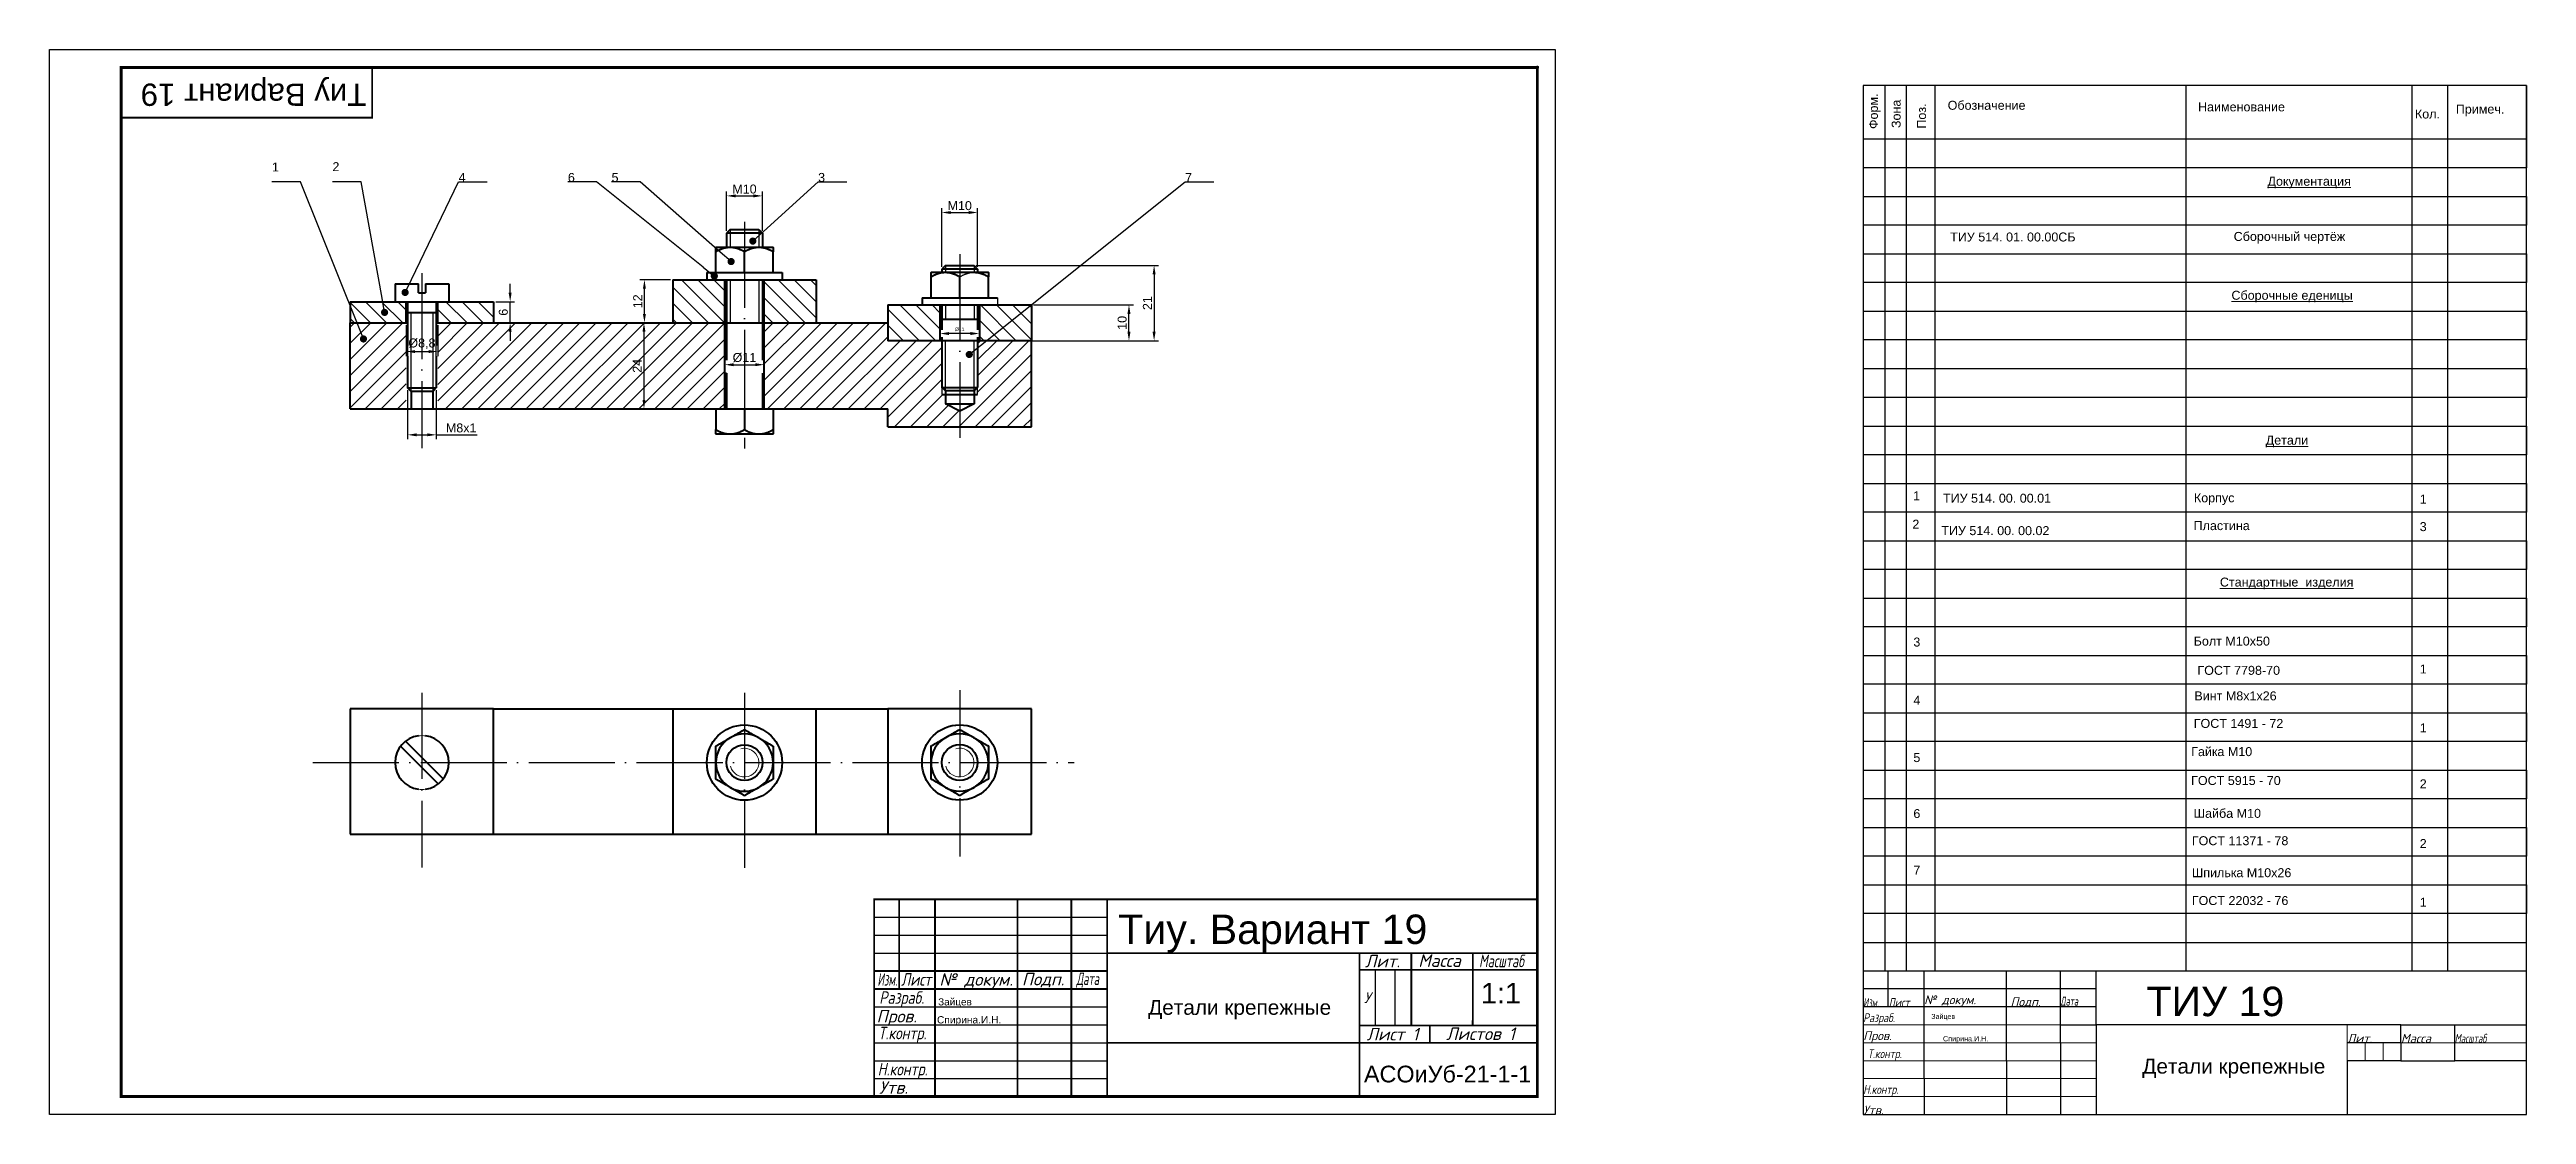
# Model space of a CAD drawing. Header units: millimetres. Extents: x 2360 to 3051, y 1470 to 1767.
import ezdxf

# ---------------------------------------------------------------- set-up
doc = ezdxf.new("R2010")
doc.units = ezdxf.units.MM
doc.linetypes.add('ACAD_ISO04W100', pattern=[30, 24, -3, 0, -3])
doc.styles.get("Standard").update_dxf_attribs({"font": 'arial.ttf'})
doc.dimstyles.new('ISO-25', dxfattribs={"dimtxt": 2.5, "dimasz": 2.5, "dimexe": 1.25, "dimexo": 0.625, "dimtad": 1, "dimtxsty": 'Standard', "dimcen": 2.5, "dimadec": 0, "dimazin": 0, "dimtfac": 1, "dimtmove": 0, "dimatfit": 3, "dimfxl": 1, "dimarcsym": 0})

msp = doc.modelspace()

# ---------------------------------------------------------------- texts
msp.add_text('Тиу Вариант 19', height=6.22115, rotation=180).set_placement((2448.172, 1757.287))
for s, height, p in [('Тиу. Вариант 19', 8.20921, (2657.902, 1517.317)), ('Зайцев', 1.9924, (2607.669, 1500.179)), ('Детали крепежные', 4.14708, (2666.256, 1497.571)), ('ТИУ 19', 8.2092, (2944.684, 1497.19)), ('Спирина.И.Н.', 2.03254, (2607.351, 1495.159)), ('АСОиУб-21-1-1', 4.66758, (2726.44, 1478.712)), ('Детали крепежные', 4.14708, (2943.563, 1481.171))]:
    msp.add_text(s, height=height).set_placement(p)
at = {"lineweight": 0}
for s, height, p in [('Зайцев', 1.4059, (2884.702, 1496.412)), ('Спирина.И.Н.', 1.43424, (2887.96, 1490.175))]:
    msp.add_text(s, height=height, dxfattribs=at).set_placement(p)
at = {"lineweight": 0, "char_height": 2.5, "attachment_point": 1, "rotation": 90}
for s, width, insert in [('Форм.', 6.24734, (2867.3, 1744.616)), ('Зона', 4.5371, (2873.644, 1744.882)), ('Поз.', 6.52593, (2880.725, 1744.714))]:
    msp.add_mtext_dynamic_manual_height_columns(s, width=width, gutter_width=12.5, heights=[0], dxfattribs=dict(at, insert=insert))
at = {"lineweight": 0, "char_height": 2.5, "attachment_point": 1}
for s, width, insert in [('Обозначение', 57.00917, (2889.267, 1752.479)), ('Наименование', 57.44229, (2959.096, 1752.036)), ('Кол.', 10, (3019.598, 1750.052)), ('Примеч.', 17.02024, (3031.007, 1751.415)), ('{\\LДокументация}', 25.79699, (2978.482, 1731.292)), ('ТИУ 514. 01. 00.00СБ', 68.24562, (2889.964, 1715.749)), ('Сборочный чертёж', 37.52098, (2969.044, 1715.903)), ('{\\LСборочные еденицы}', 43.11671, (2968.425, 1699.494)), ('{\\LДетали}', 4.27003, (2977.985, 1659.093)), ('1', 4.20029, (2879.624, 1643.593)), ('ТИУ 514. 00. 00.01', 68.24562, (2887.945, 1642.902)), ('Корпус', 27.97174, (2957.956, 1643.002)), ('1', 4.20029, (3020.937, 1642.637)), ('2', 4.20029, (2879.421, 1635.648)), ('ТИУ 514. 00. 00.02', 68.24562, (2887.485, 1633.85)), ('Пластина', 21.61828, (2957.873, 1635.252)), ('3', 4.20029, (3020.937, 1634.969)), ('{\\LСтандартные  изделия}', 46.16493, (2965.2, 1619.503)), ('Болт М10х50', 41.71832, (2957.889, 1603.042)), ('3', 4.20029, (2879.697, 1602.779)), ('ГОСТ 7798-70', 43.96266, (2958.927, 1594.891)), ('1', 4.20029, (3020.937, 1595.261)), ('4', 4.20029, (2879.697, 1586.543)), ('Винт М8х1х26', 42.45744, (2958.081, 1587.762)), ('ГОСТ 1491 - 72', 33.08589, (2957.902, 1580.086)), ('1', 4.20029, (3020.937, 1578.829)), ('5', 4.20029, (2879.697, 1570.558)), ('Гайка М10', 40.92444, (2957.191, 1572.222)), ('ГОСТ 5915 - 70', 37.05862, (2957.171, 1564.159)), ('2', 4.20029, (3020.937, 1563.235)), ('6', 4.20029, (2879.697, 1554.944)), ('Шайба М10', 42.45744, (2957.862, 1555.007)), ('ГОСТ 11371 - 78', 33.08589, (2957.364, 1547.373)), ('2', 4.20029, (3020.937, 1546.587)), ('7', 4.20029, (2879.697, 1539.133)), ('Шпилька М10х26', 42.45744, (2957.364, 1538.455)), ('ГОСТ 22032 - 76', 33.08589, (2957.364, 1530.684)), ('1', 4.20029, (3020.937, 1530.211))]:
    msp.add_mtext_dynamic_manual_height_columns(s, width=width, gutter_width=12.5, heights=[0], dxfattribs=dict(at, insert=insert))
at = {"attachment_point": 1}
for s, width, gutter_width, heights, insert, char_height in [('1', 8, 12.5, [0], (2421.841, 1735.27), 2.5), ('2', 8, 12.5, [0], (2438.716, 1735.359), 2.5), ('4', 8, 12.5, [0], (2473.906, 1732.358), 2.5), ('6', 8, 12.5, [0], (2504.395, 1732.358), 2.5), ('5', 8, 12.5, [0], (2516.577, 1732.358), 2.5), ('3', 8, 12.5, [0], (2574.19, 1732.358), 2.5), ('7', 8, 12.5, [0], (2676.557, 1732.358), 2.5), ('1:1', 12.40869, 28.717, [9.203], (2759.079, 1506.48), 5.7435)]:
    msp.add_mtext_dynamic_manual_height_columns(s, width=width, gutter_width=gutter_width, heights=heights, dxfattribs=dict(at, insert=insert, char_height=char_height))
at = {"char_height": 3.5}
for s, insert, width, attachment_point in [('{\\fISOCPEUR|b0|i1|c204|p34;Лит.}', (2726.709, 1514.3), 14.46626, 1), ('\\W0.6;{\\fISOCPEUR|b0|i1|c204|p34;Изм.}', (2590.739, 1509.19), 7, 1), ('{\\fISOCPEUR|b0|i1|c204|p34;\\W0.8;Лист}', (2597.343, 1509.187), 10, 1), ('{\\fISOCPEUR|b0|i1|c204|p34;№ докум.}', (2607.998, 1509.178), 23, 1), ('{\\fISOCPEUR|b0|i1|c204|p34;Подп.}', (2636.961, 1507.246), 15, 5), ('{\\fISOCPEUR|b0|i1|c204|p34;\\W0.6;Дата}', (2646.237, 1509.366), 10, 1), ('\\W0.8;{\\fISOCPEUR|b0|i1|c204|p34;Разраб.}', (2591.231, 1504.129), 17, 1), ('{\\fISOCPEUR|b0|i1|c204|p34;Пров.}', (2590.477, 1498.926), 17, 1), ('\\W0.8;{\\fISOCPEUR|b0|i1|c204|p34;Т.контр.}', (2597.691, 1492.002), 17, 5), ('{\\fISOCPEUR|b0|i1|c204|p34;Лист 1}', (2727.175, 1493.924), 19.6013, 1), ('{\\fISOCPEUR|b0|i1|c204|p34;Листов 1}', (2749.374, 1494.033), 30, 1), ('\\W0.8;{\\fISOCPEUR|b0|i1|c204|p34;Н.контр.}', (2590.805, 1484.161), 17, 1), ('{\\fISOCPEUR|b0|i1|c204|p34;Утв.}', (2591.192, 1479.047), 17, 1)]:
    msp.add_mtext(s, dxfattribs=dict(at, insert=insert, width=width, attachment_point=attachment_point))
at = {"lineweight": 30, "char_height": 3.5, "attachment_point": 1}
for s, insert, width in [('{\\fISOCPEUR|b0|i1|c204|p34;Масса}', (2741.588, 1514.425), 17.12983), ('{\\fISOCPEUR|b0|i1|c204|p34;\\W0.7;Масштаб}', (2758.554, 1514.34), 18)]:
    msp.add_mtext(s, dxfattribs=dict(at, insert=insert, width=width))
at = {"color": 3, "insert": (2727.383, 1502.338), "char_height": 3, "width": 4.35365, "attachment_point": 5}
msp.add_mtext('{\\fISOCPEUR|b0|i1|c204|p34;\\C256;У}', dxfattribs=at)
at = {"lineweight": 0, "char_height": 2.46973}
for s, insert, width, attachment_point in [('\\W0.6;{\\fISOCPEUR|b0|i1|c204|p34;Изм.}', (2865.71, 1502.246), 4.93946, 1), ('{\\fISOCPEUR|b0|i1|c204|p34;\\W0.8;Лист}', (2872.71, 1502.246), 7.05638, 1), ('{\\fISOCPEUR|b0|i1|c204|p34;№ докум.}', (2882.71, 1502.987), 16.22967, 1), ('{\\fISOCPEUR|b0|i1|c204|p34;Подп.}', (2911.002, 1501.011), 10.58457, 5), ('{\\fISOCPEUR|b0|i1|c204|p34;\\W0.6;Дата}', (2920.71, 1502.617), 7.05638, 1), ('\\W0.8;{\\fISOCPEUR|b0|i1|c204|p34;Разраб.}', (2865.71, 1497.987), 11.99584, 1), ('{\\fISOCPEUR|b0|i1|c204|p34;Пров.}', (2865.71, 1492.987), 11.99584, 1), ('\\W0.8;{\\fISOCPEUR|b0|i1|c204|p34;Т.контр.}', (2871.708, 1486.382), 11.99584, 5), ('{\\fISOCPEUR|b0|i1|c204|p34;Лит.}', (3000.71, 1492.246), 10.20794, 1), ('{\\fISOCPEUR|b0|i1|c204|p34;Масса}', (3015.71, 1492.246), 12.08745, 1), ('{\\fISOCPEUR|b0|i1|c204|p34;\\W0.7;Масштаб}', (3030.71, 1492.246), 12.70148, 1), ('{\\fISOCPEUR|b0|i1|c204|p34;Утв.}', (2865.71, 1472.246), 11.99584, 1), ('\\W0.8;{\\fISOCPEUR|b0|i1|c204|p34;Н.контр.}', (2865.71, 1477.987), 11.99584, 1)]:
    msp.add_mtext(s, dxfattribs=dict(at, insert=insert, width=width, attachment_point=attachment_point))

# ---------------------------------------------------------------- blocks, each defined once
blk = doc.blocks.new('*D3')
at = {"color": 0, "lineweight": -2, "transparency": 16777216}
for p, q in [((2608.68, 1706.19), (2608.68, 1722.58)), ((2611.18, 1721.33), (2616.18, 1721.33)), ((2618.68, 1706.19), (2618.68, 1722.58))]:
    blk.add_line(p, q, dxfattribs=at)
at = {"color": 0, "transparency": 16777216}
for points in [[(2611.18, 1721.74), (2611.18, 1720.91), (2608.68, 1721.33)], [(2616.18, 1721.74), (2616.18, 1720.91), (2618.68, 1721.33)]]:
    blk.add_solid(points, dxfattribs=at)
at = {"layer": 'Defpoints', "color": 0, "transparency": 16777216}
for p in [(2618.68, 1721.33), (2608.68, 1705.56), (2618.68, 1705.56)]:
    blk.add_point(p, dxfattribs=at)
at = {"color": 0, "transparency": 16777216, "insert": (2613.68, 1723.23), "char_height": 2.5, "attachment_point": 5}
blk.add_mtext('М10', dxfattribs=at)
blk = doc.blocks.new('*D4')
at = {"color": 0, "lineweight": -2, "transparency": 16777216}
for p, q in [((2608.18, 1686.19), (2608.18, 1688.82)), ((2616.68, 1687.57), (2610.68, 1687.57)), ((2619.18, 1686.19), (2619.18, 1688.82))]:
    blk.add_line(p, q, dxfattribs=at)
at = {"color": 0, "transparency": 16777216}
for points in [[(2610.68, 1687.99), (2610.68, 1687.15), (2608.18, 1687.57)], [(2616.68, 1687.99), (2616.68, 1687.15), (2619.18, 1687.57)]]:
    blk.add_solid(points, dxfattribs=at)
at = {"layer": 'Defpoints', "color": 0, "transparency": 16777216}
for p in [(2608.18, 1687.57), (2608.18, 1685.56), (2619.18, 1685.56)]:
    blk.add_point(p, dxfattribs=at)
at = {"color": 0, "transparency": 16777216, "insert": (2613.68, 1688.73), "char_height": 2.5, "attachment_point": 5}
blk.add_mtext('{\\H0.4x;%%C11}', dxfattribs=at)
blk = doc.blocks.new('*D5')
at = {"color": 0, "lineweight": -2, "transparency": 16777216}
for p, q in [((2634.31, 1695.56), (2662.15, 1695.56)), ((2660.9, 1688.06), (2660.9, 1693.06)), ((2634.31, 1685.56), (2662.15, 1685.56))]:
    blk.add_line(p, q, dxfattribs=at)
at = {"color": 0, "transparency": 16777216}
for points in [[(2660.48, 1693.06), (2661.32, 1693.06), (2660.9, 1695.56)], [(2660.48, 1688.06), (2661.32, 1688.06), (2660.9, 1685.56)]]:
    blk.add_solid(points, dxfattribs=at)
at = {"layer": 'Defpoints', "color": 0, "transparency": 16777216}
for p in [(2633.68, 1695.56), (2660.9, 1695.56), (2633.68, 1685.56)]:
    blk.add_point(p, dxfattribs=at)
at = {"color": 0, "transparency": 16777216, "insert": (2659, 1690.56), "char_height": 2.5, "attachment_point": 5, "rotation": 90}
blk.add_mtext('10', dxfattribs=at)
blk = doc.blocks.new('*D8')
at = {"color": 0, "lineweight": -2, "transparency": 16777216}
for p, q in [((2618.31, 1706.56), (2669.16, 1706.56)), ((2667.91, 1704.06), (2667.91, 1688.06)), ((2618.31, 1685.56), (2669.16, 1685.56))]:
    blk.add_line(p, q, dxfattribs=at)
at = {"color": 0, "transparency": 16777216}
for points in [[(2667.49, 1704.06), (2668.33, 1704.06), (2667.91, 1706.56)], [(2667.49, 1688.06), (2668.33, 1688.06), (2667.91, 1685.56)]]:
    blk.add_solid(points, dxfattribs=at)
at = {"layer": 'Defpoints', "color": 0, "transparency": 16777216}
for p in [(2617.68, 1706.56), (2617.68, 1685.56), (2667.91, 1685.56)]:
    blk.add_point(p, dxfattribs=at)
at = {"color": 0, "transparency": 16777216, "insert": (2666.03, 1696.06), "char_height": 2.5, "attachment_point": 5, "rotation": 90}
blk.add_mtext('21', dxfattribs=at)
blk = doc.blocks.new('*D9')
at = {"color": 0, "linetype": 'ACAD_ISO04W100', "lineweight": -2, "transparency": 16777216}
for p, q in [((2548.65, 1716.19), (2548.65, 1727.21)), ((2551.15, 1725.96), (2556.15, 1725.96)), ((2558.65, 1716.19), (2558.65, 1727.21))]:
    blk.add_line(p, q, dxfattribs=at)
at = {"color": 0, "linetype": 'ACAD_ISO04W100', "transparency": 16777216}
for points in [[(2551.15, 1726.38), (2551.15, 1725.55), (2548.65, 1725.96)], [(2556.15, 1726.38), (2556.15, 1725.55), (2558.65, 1725.96)]]:
    blk.add_solid(points, dxfattribs=at)
at = {"layer": 'Defpoints', "color": 0, "linetype": 'ACAD_ISO04W100', "transparency": 16777216}
for p in [(2558.65, 1725.96), (2548.65, 1715.56), (2558.65, 1715.56)]:
    blk.add_point(p, dxfattribs=at)
at = {"color": 0, "linetype": 'ACAD_ISO04W100', "transparency": 16777216, "insert": (2553.65, 1727.86), "char_height": 2.5, "attachment_point": 5}
blk.add_mtext('М10', dxfattribs=at)
blk = doc.blocks.new('*D10')
at = {"color": 0, "linetype": 'ACAD_ISO04W100', "lineweight": -2, "transparency": 16777216}
for p, q in [((2548.15, 1667.19), (2548.15, 1680.13)), ((2559.15, 1667.19), (2559.15, 1680.13)), ((2550.65, 1678.88), (2556.65, 1678.88))]:
    blk.add_line(p, q, dxfattribs=at)
at = {"color": 0, "linetype": 'ACAD_ISO04W100', "transparency": 16777216}
for points in [[(2550.65, 1679.3), (2550.65, 1678.46), (2548.15, 1678.88)], [(2556.65, 1679.3), (2556.65, 1678.46), (2559.15, 1678.88)]]:
    blk.add_solid(points, dxfattribs=at)
at = {"layer": 'Defpoints', "color": 0, "linetype": 'ACAD_ISO04W100', "transparency": 16777216}
for p in [(2559.15, 1678.88), (2548.15, 1666.56), (2559.15, 1666.56)]:
    blk.add_point(p, dxfattribs=at)
at = {"color": 0, "linetype": 'ACAD_ISO04W100', "transparency": 16777216, "insert": (2553.65, 1680.85), "char_height": 2.5, "attachment_point": 5}
blk.add_mtext('%%C11', dxfattribs=at)
blk = doc.blocks.new('*D11')
at = {"color": 0, "linetype": 'ACAD_ISO04W100', "lineweight": -2, "transparency": 16777216}
for p, q in [((2533.02, 1702.56), (2524.5, 1702.56)), ((2525.75, 1693.06), (2525.75, 1700.06)), ((2533.02, 1690.56), (2524.5, 1690.56))]:
    blk.add_line(p, q, dxfattribs=at)
at = {"color": 0, "linetype": 'ACAD_ISO04W100', "transparency": 16777216}
for points in [[(2525.33, 1700.06), (2526.16, 1700.06), (2525.75, 1702.56)], [(2525.33, 1693.06), (2526.16, 1693.06), (2525.75, 1690.56)]]:
    blk.add_solid(points, dxfattribs=at)
at = {"layer": 'Defpoints', "color": 0, "linetype": 'ACAD_ISO04W100', "transparency": 16777216}
for p in [(2525.75, 1702.56), (2533.64, 1702.56), (2533.64, 1690.56)]:
    blk.add_point(p, dxfattribs=at)
at = {"color": 0, "linetype": 'ACAD_ISO04W100', "transparency": 16777216, "insert": (2523.87, 1696.56), "char_height": 2.5, "attachment_point": 5, "rotation": 90}
blk.add_mtext('12', dxfattribs=at)
blk = doc.blocks.new('*D12')
at = {"color": 0, "linetype": 'ACAD_ISO04W100', "lineweight": -2, "transparency": 16777216}
for p, q in [((2539.95, 1690.56), (2524.37, 1690.56)), ((2525.62, 1688.06), (2525.62, 1669.06)), ((2539.95, 1666.56), (2524.37, 1666.56))]:
    blk.add_line(p, q, dxfattribs=at)
at = {"color": 0, "linetype": 'ACAD_ISO04W100', "transparency": 16777216}
for points in [[(2525.2, 1688.06), (2526.03, 1688.06), (2525.62, 1690.56)], [(2525.2, 1669.06), (2526.03, 1669.06), (2525.62, 1666.56)]]:
    blk.add_solid(points, dxfattribs=at)
at = {"layer": 'Defpoints', "color": 0, "linetype": 'ACAD_ISO04W100', "transparency": 16777216}
for p in [(2540.58, 1690.56), (2525.62, 1666.56), (2540.58, 1666.56)]:
    blk.add_point(p, dxfattribs=at)
at = {"color": 0, "linetype": 'ACAD_ISO04W100', "transparency": 16777216, "insert": (2523.74, 1678.56), "char_height": 2.5, "attachment_point": 5, "rotation": 90}
blk.add_mtext('24', dxfattribs=at)
blk = doc.blocks.new('*D13')
at = {"color": 0, "lineweight": -2, "transparency": 16777216}
for p, q in [((2488.29, 1698.95), (2488.29, 1701.45)), ((2484.31, 1696.45), (2489.54, 1696.45)), ((2488.29, 1690.56), (2488.29, 1696.45)), ((2484.31, 1690.56), (2489.54, 1690.56)), ((2488.29, 1688.06), (2488.29, 1685.56))]:
    blk.add_line(p, q, dxfattribs=at)
at = {"color": 0, "linetype": 'ACAD_ISO04W100', "lineweight": -2, "transparency": 16777216}
for p, q in [((2459.68, 1671.82), (2459.68, 1658.07)), ((2467.68, 1671.82), (2467.68, 1658.07)), ((2462.18, 1659.32), (2465.18, 1659.32)), ((2467.68, 1659.32), (2479.07, 1659.32))]:
    blk.add_line(p, q, dxfattribs=at)
at = {"color": 0, "transparency": 16777216}
for points in [[(2487.87, 1698.95), (2488.7, 1698.95), (2488.29, 1696.45)], [(2487.87, 1688.06), (2488.7, 1688.06), (2488.29, 1690.56)]]:
    blk.add_solid(points, dxfattribs=at)
at = {"color": 0, "linetype": 'ACAD_ISO04W100', "transparency": 16777216}
for points in [[(2462.18, 1659.74), (2462.18, 1658.91), (2459.68, 1659.32)], [(2465.18, 1659.74), (2465.18, 1658.91), (2467.68, 1659.32)]]:
    blk.add_solid(points, dxfattribs=at)
at = {"layer": 'Defpoints', "color": 0, "transparency": 16777216}
for p in [(2483.68, 1696.45), (2488.29, 1696.45), (2483.68, 1690.56)]:
    blk.add_point(p, dxfattribs=at)
at = {"layer": 'Defpoints', "color": 0, "linetype": 'ACAD_ISO04W100', "transparency": 16777216}
for p in [(2459.68, 1672.45), (2467.68, 1672.45), (2467.68, 1659.32)]:
    blk.add_point(p, dxfattribs=at)
at = {"color": 0, "transparency": 16777216, "insert": (2486.39, 1693.51), "char_height": 2.5, "attachment_point": 5, "rotation": 90}
blk.add_mtext('6', dxfattribs=at)
at = {"color": 0, "linetype": 'ACAD_ISO04W100', "transparency": 16777216, "insert": (2474.63, 1661.23), "char_height": 2.5, "attachment_point": 5}
blk.add_mtext('М8х1', dxfattribs=at)
blk = doc.blocks.new('*D15')
at = {"color": 0, "lineweight": -2, "transparency": 16777216}
for p, q in [((2459.28, 1689.94), (2459.28, 1681.3)), ((2468.08, 1689.94), (2468.08, 1681.3)), ((2461.78, 1682.55), (2465.58, 1682.55))]:
    blk.add_line(p, q, dxfattribs=at)
at = {"color": 0, "transparency": 16777216}
for points in [[(2461.78, 1682.96), (2461.78, 1682.13), (2459.28, 1682.55)], [(2465.58, 1682.96), (2465.58, 1682.13), (2468.08, 1682.55)]]:
    blk.add_solid(points, dxfattribs=at)
at = {"layer": 'Defpoints', "color": 0, "transparency": 16777216}
for p in [(2459.28, 1690.56), (2468.08, 1690.56), (2468.08, 1682.55)]:
    blk.add_point(p, dxfattribs=at)
at = {"color": 0, "transparency": 16777216, "insert": (2463.68, 1684.71), "char_height": 2.5, "attachment_point": 5}
blk.add_mtext('%%C8,8', dxfattribs=at)

# ---------------------------------------------------------------- dimensions: what is measured, and where the dimension line sits
at = {"linetype": 'ACAD_ISO04W100'}
for base, p1, p2, text, picture, middle in [((2558.653, 1725.962), (2548.653, 1715.562), (2558.653, 1715.562), 'М<>', '*D9', (2553.653, 1727.864)), ((2467.683, 1659.325), (2459.683, 1672.449), (2467.683, 1672.449), 'М<>х1', '*D13', (2474.628, 1661.226)), ((2559.153, 1678.879), (2548.153, 1666.562), (2559.153, 1666.562), '%%C<>', '*D10', (2553.653, 1680.851))]:
    dim = msp.add_linear_dim(base=base, p1=p1, p2=p2, text=text, dimstyle='ISO-25', dxfattribs=at)
    dim.commit()
    dim.dimension.update_dxf_attribs({"geometry": picture, "text_midpoint": middle})
for base, p1, p2, text, picture, middle in [((2618.683, 1721.326), (2608.683, 1705.562), (2618.683, 1705.562), 'М<>', '*D3', (2613.683, 1723.227)), ((2468.083, 1682.546), (2459.283, 1690.562), (2468.083, 1690.562), '%%C<>', '*D15', (2463.683, 1684.714)), ((2608.183, 1687.571), (2619.183, 1685.562), (2608.183, 1685.562), '{\\H0.4x;%%C<>}', '*D4', (2613.683, 1688.734))]:
    dim = msp.add_linear_dim(base=base, p1=p1, p2=p2, text=text, dimstyle='ISO-25')
    dim.commit()
    dim.dimension.update_dxf_attribs({"geometry": picture, "text_midpoint": middle})
for base, p1, p2, picture, middle in [((2667.911, 1685.562), (2617.683, 1706.562), (2617.683, 1685.562), '*D8', (2666.031, 1696.062)), ((2660.899, 1695.562), (2633.683, 1685.562), (2633.683, 1695.562), '*D5', (2658.997, 1690.562))]:
    dim = msp.add_linear_dim(base=base, p1=p1, p2=p2, angle=90, dimstyle='ISO-25')
    dim.commit()
    dim.dimension.update_dxf_attribs({"geometry": picture, "text_midpoint": middle})
dim = msp.add_linear_dim(base=(2488.288, 1696.449), p1=(2483.683, 1690.562), p2=(2483.683, 1696.449), angle=90, text='6', dimstyle='ISO-25')
dim.commit()
dim.dimension.update_dxf_attribs({"geometry": '*D13', "text_midpoint": (2486.386, 1693.506)})
for base, p1, p2, picture, middle in [((2525.747, 1702.562), (2533.644, 1690.562), (2533.644, 1702.562), '*D11', (2523.867, 1696.562)), ((2525.616, 1666.562), (2540.577, 1690.562), (2540.577, 1666.562), '*D12', (2523.736, 1678.562))]:
    dim = msp.add_linear_dim(base=base, p1=p1, p2=p2, angle=90, dimstyle='ISO-25', dxfattribs=at)
    dim.commit()
    dim.dimension.update_dxf_attribs({"geometry": picture, "text_midpoint": middle})

# ---------------------------------------------------------------- hatches: boundary and pattern name
h = msp.add_hatch()
h.set_pattern_fill('ANSI31', color=256, angle=90)
h.paths.add_polyline_path([(2459.283, 1696.449), (2443.683, 1696.449), (2443.683, 1690.562), (2459.283, 1690.562)])
h.paths.add_polyline_path([(2483.683, 1696.449), (2468.083, 1696.449), (2468.083, 1690.562), (2483.683, 1690.562)])
h.paths.add_polyline_path([(2548.153, 1702.562), (2533.644, 1702.562), (2533.644, 1690.562), (2548.153, 1690.562)])
h.paths.add_polyline_path([(2573.661, 1702.562), (2559.153, 1702.562), (2559.153, 1690.562), (2573.661, 1690.562)])
h.paths.add_polyline_path([(2608.183, 1695.562), (2593.683, 1695.562), (2593.683, 1685.562), (2608.183, 1685.562)])
h.paths.add_polyline_path([(2633.683, 1695.562), (2619.183, 1695.562), (2619.183, 1685.562), (2633.683, 1685.562)])
h = msp.add_hatch()
h.set_pattern_fill('ANSI31', color=256)
h.paths.add_polyline_path([(2459.283, 1690.562), (2443.683, 1690.562), (2443.683, 1666.562), (2459.283, 1666.562), (2459.283, 1672.493)])
h.paths.add_polyline_path([(2548.153, 1690.562), (2468.083, 1690.562), (2468.083, 1690.449), (2468.083, 1666.562), (2548.153, 1666.562)])
h.paths.add_polyline_path([(2526.356, 1676.028), (2526.356, 1681.163), (2521.204, 1681.163), (2521.204, 1676.028)], flags=24)
h = msp.add_hatch()
h.set_pattern_fill('ANSI31', color=256)
h.paths.add_polyline_path([(2548.653, 1690.562), (2548.153, 1690.562), (2548.153, 1680.129), (2548.653, 1680.129)])
h.paths.add_polyline_path([(2559.153, 1690.562), (2558.653, 1690.562), (2558.653, 1680.129), (2559.153, 1680.129)])
h.paths.add_polyline_path([(2559.153, 1676.562), (2558.653, 1676.562), (2558.653, 1666.562), (2559.153, 1666.562)])
h.paths.add_polyline_path([(2548.653, 1676.562), (2548.153, 1676.562), (2548.153, 1666.562), (2548.653, 1666.562)])
h = msp.add_hatch()
h.set_pattern_fill('ANSI31', color=256)
h.paths.add_polyline_path([(2608.683, 1685.562), (2593.683, 1685.562), (2593.683, 1690.562), (2559.153, 1690.562), (2559.153, 1666.562), (2593.683, 1666.562), (2593.683, 1661.562), (2613.683, 1661.562), (2613.683, 1665.921), (2609.683, 1667.921), (2609.683, 1670.562), (2608.683, 1670.562), (2608.683, 1672.562)])
h.paths.add_polyline_path([(2633.683, 1685.562), (2618.683, 1685.562), (2618.683, 1672.562), (2618.683, 1670.562), (2617.683, 1670.562), (2617.683, 1667.921), (2613.683, 1665.921), (2613.683, 1661.562), (2633.683, 1661.562)])

# ---------------------------------------------------------------- linework, layer by layer
for p, q in [((2359.808, 1469.777), (2359.808, 1766.777)), ((2359.808, 1766.777), (2779.808, 1766.777)), ((2779.808, 1766.777), (2779.808, 1469.777)), ((2555.986, 1713.36), (2558.951, 1716.046)), ((2549.917, 1707.642), (2546.909, 1710.278)), ((2458.995, 1699.03), (2460.738, 1702.63)), ((2542.11, 1706.096), (2545.235, 1703.598)), ((2453.266, 1693.472), (2452.557, 1697.409)), ((2447.367, 1686.062), (2445.881, 1689.776)), ((2608.183, 1685.562), (2608.183, 1686.562)), ((2459.683, 1684.235), (2459.683, 1681.235)), ((2467.683, 1681.235), (2467.683, 1684.235)), ((2559.153, 1676.562), (2559.153, 1680.129)), ((2616.357, 1681.739), (2619.481, 1684.236)), ((2548.653, 1676.562), (2548.153, 1676.562)), ((2608.683, 1672.562), (2608.683, 1670.562)), ((2618.683, 1670.562), (2618.683, 1672.562)), ((2779.808, 1469.777), (2359.808, 1469.777))]:
    msp.add_line(p, q)
at = {"lineweight": 30}
for p, q in [((3050.71, 1756.777), (2865.71, 1756.777)), ((2865.71, 1756.777), (2865.71, 1469.777)), ((2871.71, 1756.777), (2871.71, 1509.777)), ((2877.71, 1756.777), (2877.71, 1509.777)), ((2885.71, 1756.777), (2885.71, 1509.777)), ((2955.71, 1756.777), (2955.71, 1509.777)), ((3018.71, 1756.777), (3018.71, 1509.777)), ((3028.71, 1756.777), (3028.71, 1509.777)), ((3050.71, 1469.777), (3050.71, 1756.777)), ((3050.71, 1756.777), (3050.71, 1741.777)), ((3050.71, 1741.777), (2865.71, 1741.777)), ((3050.71, 1741.777), (3050.71, 1733.777)), ((3050.71, 1733.777), (2865.71, 1733.777)), ((2865.71, 1725.777), (3050.71, 1725.777)), ((3050.71, 1725.777), (3050.71, 1717.777)), ((3050.71, 1717.777), (2865.71, 1717.777)), ((2865.71, 1709.777), (3050.71, 1709.777)), ((3050.71, 1709.777), (3050.71, 1701.777)), ((3050.71, 1701.777), (2865.71, 1701.777)), ((2865.71, 1693.777), (3050.71, 1693.777)), ((3050.71, 1693.777), (3050.71, 1685.777)), ((3050.71, 1685.777), (2865.71, 1685.777)), ((2865.71, 1677.777), (3050.71, 1677.777)), ((3050.71, 1677.777), (3050.71, 1669.777)), ((3050.71, 1669.777), (2865.71, 1669.777)), ((2865.71, 1661.777), (3050.71, 1661.777)), ((3050.71, 1661.777), (3050.71, 1653.777)), ((3050.71, 1653.777), (2865.71, 1653.777)), ((2865.71, 1645.777), (3050.71, 1645.777)), ((3050.71, 1645.777), (3050.71, 1637.777)), ((3050.71, 1637.777), (2865.71, 1637.777)), ((2865.71, 1629.777), (3050.71, 1629.777)), ((3050.71, 1629.777), (3050.71, 1621.777)), ((3050.71, 1621.777), (2865.71, 1621.777)), ((2865.71, 1613.777), (3050.71, 1613.777)), ((3050.71, 1613.777), (3050.71, 1605.777)), ((3050.71, 1605.777), (2865.71, 1605.777)), ((2865.71, 1597.777), (3050.71, 1597.777)), ((3050.71, 1597.777), (3050.71, 1589.777)), ((3050.71, 1589.777), (2865.71, 1589.777)), ((2865.71, 1581.777), (3050.71, 1581.777)), ((3050.71, 1581.777), (3050.71, 1573.777)), ((3050.71, 1573.777), (2865.71, 1573.777)), ((2865.71, 1565.777), (3050.71, 1565.777)), ((3050.71, 1565.777), (3050.71, 1557.777)), ((3050.71, 1557.777), (2865.71, 1557.777)), ((2865.71, 1549.777), (3050.71, 1549.777)), ((3050.71, 1549.777), (3050.71, 1541.777)), ((3050.71, 1541.777), (2865.71, 1541.777)), ((2654.808, 1519.777), (2654.808, 1529.777)), ((2865.71, 1533.777), (3050.71, 1533.777)), ((3050.71, 1533.777), (3050.71, 1525.777)), ((2589.808, 1524.777), (2654.808, 1524.777)), ((3050.71, 1525.777), (2865.71, 1525.777)), ((2589.808, 1519.777), (2654.808, 1519.777)), ((2589.808, 1514.777), (2654.808, 1514.777)), ((2739.673, 1514.777), (2725.207, 1514.777)), ((2865.71, 1517.777), (3050.71, 1517.777)), ((2729.56, 1510.098), (2729.56, 1494.579)), ((2735.029, 1510.098), (2735.029, 1494.579)), ((3050.71, 1509.777), (2865.71, 1509.777)), ((2872.71, 1504.777), (2872.71, 1509.777)), ((2882.71, 1504.777), (2882.71, 1509.777)), ((2905.71, 1504.777), (2905.71, 1509.777)), ((2920.71, 1504.777), (2920.71, 1509.777)), ((2930.71, 1504.777), (2930.71, 1509.777)), ((3050.71, 1469.777), (3050.71, 1509.777)), ((2589.808, 1499.777), (2654.808, 1499.777)), ((2930.71, 1504.777), (2865.71, 1504.777)), ((2930.71, 1499.777), (2865.71, 1499.777)), ((2872.71, 1499.777), (2872.71, 1504.777)), ((2882.71, 1499.777), (2882.71, 1504.777)), ((2882.71, 1484.777), (2882.71, 1499.777)), ((2905.71, 1499.777), (2905.71, 1504.777)), ((2905.71, 1489.777), (2905.71, 1499.777)), ((2920.71, 1499.777), (2920.71, 1504.777)), ((2920.71, 1494.777), (2920.71, 1499.777)), ((2930.71, 1499.777), (2930.71, 1504.777)), ((2930.71, 1494.777), (2930.71, 1499.777)), ((2589.808, 1494.777), (2654.808, 1494.777)), ((2920.71, 1489.777), (2920.71, 1494.777)), ((2920.71, 1494.777), (2930.71, 1494.777)), ((2930.71, 1494.777), (2930.71, 1469.777)), ((3015.71, 1494.777), (2930.71, 1494.777)), ((3015.71, 1489.777), (3015.71, 1494.777)), ((3015.71, 1494.777), (3050.71, 1494.777)), ((3030.71, 1489.777), (3030.71, 1494.777)), ((2589.808, 1489.777), (2654.808, 1489.777)), ((2905.71, 1484.777), (2905.71, 1489.777)), ((2920.71, 1489.777), (2920.71, 1469.777)), ((3015.71, 1489.777), (3000.71, 1489.777)), ((3015.71, 1489.777), (3015.71, 1484.777)), ((3030.71, 1484.777), (3030.71, 1489.777)), ((2589.808, 1484.777), (2654.808, 1484.777)), ((2589.808, 1479.777), (2589.808, 1479.777)), ((2589.808, 1479.777), (2589.808, 1474.777)), ((2589.808, 1479.777), (2654.808, 1479.777)), ((2882.71, 1479.777), (2882.71, 1484.777)), ((2882.71, 1479.777), (2882.71, 1469.777)), ((2905.71, 1484.777), (2905.71, 1469.777)), ((3015.71, 1484.777), (3000.71, 1484.777)), ((3000.71, 1484.777), (3000.71, 1469.777)), ((3015.71, 1484.777), (3030.71, 1484.777)), ((3050.71, 1484.777), (3030.71, 1484.777)), ((2865.71, 1469.777), (3050.71, 1469.777))]:
    msp.add_line(p, q, dxfattribs=at)
at = {"lineweight": 0}
for p, q in [((2865.71, 1756.777), (2871.71, 1756.777)), ((2871.71, 1756.777), (2877.71, 1756.777)), ((2877.71, 1756.777), (2885.71, 1756.777)), ((2885.71, 1756.777), (2955.71, 1756.777)), ((2955.71, 1756.777), (3018.71, 1756.777)), ((3018.71, 1756.777), (3028.71, 1756.777)), ((2865.71, 1733.777), (2865.71, 1725.777)), ((2865.71, 1717.777), (2865.71, 1709.777)), ((2865.71, 1701.777), (2865.71, 1693.777)), ((2865.71, 1685.777), (2865.71, 1677.777)), ((2865.71, 1669.777), (2865.71, 1661.777)), ((2865.71, 1653.777), (2865.71, 1645.777)), ((2865.71, 1637.777), (2865.71, 1629.777)), ((2865.71, 1621.777), (2865.71, 1613.777)), ((2865.71, 1605.777), (2865.71, 1597.777)), ((2865.71, 1589.777), (2865.71, 1581.777)), ((2865.71, 1573.777), (2865.71, 1565.777)), ((2865.71, 1557.777), (2865.71, 1549.777)), ((2865.71, 1541.777), (2865.71, 1533.777)), ((2865.71, 1525.777), (2865.71, 1517.777)), ((2920.71, 1494.777), (2865.71, 1494.777)), ((3000.71, 1489.777), (3000.71, 1494.777)), ((2905.71, 1489.777), (2865.71, 1489.777)), ((2905.71, 1489.777), (2920.71, 1489.777)), ((2920.71, 1489.777), (2930.71, 1489.777)), ((3000.71, 1484.777), (3000.71, 1489.777)), ((3005.71, 1484.777), (3005.71, 1489.777)), ((3010.71, 1484.777), (3010.71, 1489.777)), ((3030.71, 1489.777), (3015.71, 1489.777)), ((3030.71, 1489.777), (3050.71, 1489.777)), ((2882.71, 1484.777), (2865.71, 1484.777)), ((2872.71, 1479.777), (2865.71, 1479.777)), ((2872.71, 1479.777), (2882.71, 1479.777)), ((2882.71, 1484.777), (2905.71, 1484.777)), ((2882.71, 1479.777), (2930.71, 1479.777)), ((2905.71, 1484.777), (2930.71, 1484.777)), ((3000.71, 1484.777), (3005.71, 1484.777)), ((3005.71, 1484.777), (3010.71, 1484.777)), ((3050.71, 1469.777), (3050.71, 1484.777)), ((2865.71, 1469.777), (2865.71, 1474.777)), ((2865.71, 1474.777), (2872.71, 1474.777)), ((2872.71, 1474.777), (2930.71, 1474.777))]:
    msp.add_line(p, q, dxfattribs=at)
at = {"linetype": 'ByBlock', "lineweight": -2}
for p, q in [((2429.841, 1729.848), (2421.841, 1729.848)), ((2446.716, 1729.848), (2438.716, 1729.848)), ((2473.906, 1729.848), (2481.906, 1729.848)), ((2512.395, 1729.848), (2504.395, 1729.848)), ((2524.577, 1729.848), (2516.577, 1729.848)), ((2574.19, 1729.848), (2582.19, 1729.848)), ((2676.557, 1729.848), (2684.557, 1729.848))]:
    msp.add_line(p, q, dxfattribs=at)
at = {"color": 0, "linetype": 'Continuous', "lineweight": 40, "extrusion": (0, 1, -2.22045e-16)}
for p, q in [((2549.653, 1716.562), (2548.653, 1715.562)), ((2558.653, 1715.562), (2548.653, 1715.562)), ((2548.653, 1715.562), (2548.653, 1711.562)), ((2549.653, 1716.562), (2557.653, 1716.562)), ((2557.653, 1716.562), (2558.653, 1715.562)), ((2558.653, 1715.562), (2558.653, 1711.562)), ((2549.653, 1711.562), (2545.653, 1711.562)), ((2545.653, 1704.562), (2545.653, 1710.352)), ((2557.653, 1711.562), (2549.653, 1711.562)), ((2553.653, 1704.562), (2553.653, 1710.352)), ((2561.653, 1711.562), (2557.653, 1711.562)), ((2561.653, 1704.562), (2561.653, 1710.352)), ((2609.683, 1706.562), (2608.683, 1705.562)), ((2609.683, 1706.562), (2617.683, 1706.562)), ((2617.683, 1706.562), (2618.683, 1705.562)), ((2456.183, 1701.449), (2462.683, 1701.449)), ((2456.183, 1701.449), (2456.183, 1696.449)), ((2462.683, 1698.949), (2462.683, 1701.449)), ((2464.683, 1701.449), (2464.683, 1698.949)), ((2464.683, 1701.449), (2471.183, 1701.449)), ((2471.183, 1701.449), (2471.183, 1696.449)), ((2533.644, 1702.562), (2573.661, 1702.562)), ((2533.644, 1702.562), (2533.644, 1690.562)), ((2543.153, 1704.562), (2564.153, 1704.562)), ((2543.153, 1704.562), (2543.153, 1702.562)), ((2548.153, 1690.562), (2548.153, 1702.562)), ((2548.653, 1702.562), (2548.653, 1680.129)), ((2558.653, 1702.562), (2558.653, 1680.129)), ((2559.153, 1690.562), (2559.153, 1702.562)), ((2564.153, 1704.562), (2564.153, 1702.562)), ((2573.661, 1702.562), (2573.661, 1690.562)), ((2609.683, 1704.562), (2605.683, 1704.562)), ((2605.683, 1697.562), (2605.683, 1703.352)), ((2618.683, 1705.562), (2608.683, 1705.562)), ((2608.683, 1705.562), (2608.683, 1704.562)), ((2617.683, 1704.562), (2609.683, 1704.562)), ((2613.683, 1697.562), (2613.683, 1703.352)), ((2621.683, 1704.562), (2617.683, 1704.562)), ((2618.683, 1705.562), (2618.683, 1704.562)), ((2621.683, 1697.562), (2621.683, 1703.352)), ((2443.683, 1696.449), (2483.683, 1696.449)), ((2443.683, 1696.449), (2443.683, 1690.449)), ((2459.283, 1690.562), (2459.283, 1696.449)), ((2459.683, 1696.449), (2459.683, 1684.235)), ((2462.683, 1698.949), (2464.683, 1698.949)), ((2467.683, 1696.449), (2467.683, 1684.235)), ((2468.083, 1690.562), (2468.083, 1696.449)), ((2483.683, 1696.449), (2483.683, 1690.562)), ((2593.683, 1695.562), (2633.683, 1695.562)), ((2593.683, 1695.562), (2593.683, 1685.562)), ((2603.183, 1697.562), (2624.183, 1697.562)), ((2603.183, 1697.562), (2603.183, 1695.562)), ((2608.183, 1695.562), (2608.183, 1685.562)), ((2608.683, 1695.562), (2608.683, 1688.583)), ((2618.683, 1695.562), (2618.683, 1688.583)), ((2619.183, 1695.562), (2619.183, 1685.562)), ((2633.683, 1695.562), (2633.683, 1685.562)), ((2443.683, 1690.562), (2459.683, 1690.562)), ((2443.683, 1666.562), (2443.683, 1690.562)), ((2467.683, 1690.562), (2593.683, 1690.562)), ((2548.153, 1666.562), (2548.153, 1690.562)), ((2559.153, 1666.562), (2559.153, 1690.562)), ((2608.683, 1686.562), (2608.683, 1672.562)), ((2618.683, 1686.562), (2618.683, 1672.562)), ((2459.683, 1681.235), (2459.683, 1672.449)), ((2467.683, 1681.235), (2467.683, 1672.449)), ((2633.683, 1685.562), (2593.683, 1685.562)), ((2633.683, 1661.562), (2633.683, 1685.562)), ((2459.683, 1672.449), (2467.683, 1672.449)), ((2460.683, 1671.449), (2459.683, 1672.449)), ((2466.683, 1671.449), (2467.683, 1672.449)), ((2548.653, 1676.562), (2548.653, 1666.562)), ((2558.653, 1676.562), (2558.653, 1666.562)), ((2608.683, 1672.562), (2618.683, 1672.562)), ((2609.683, 1671.562), (2608.683, 1672.562)), ((2617.683, 1671.562), (2618.683, 1672.562)), ((2443.683, 1666.562), (2593.683, 1666.562)), ((2466.683, 1671.449), (2460.683, 1671.449)), ((2545.653, 1666.562), (2545.653, 1660.773)), ((2553.653, 1666.562), (2553.653, 1660.773)), ((2561.653, 1666.562), (2561.653, 1660.773)), ((2593.683, 1661.562), (2593.683, 1666.562)), ((2617.683, 1671.562), (2609.683, 1671.562)), ((2609.683, 1667.921), (2617.683, 1667.921)), ((2545.653, 1659.562), (2549.653, 1659.562)), ((2549.653, 1659.562), (2557.653, 1659.562)), ((2557.653, 1659.562), (2561.653, 1659.562)), ((2593.683, 1661.562), (2633.683, 1661.562))]:
    msp.add_line(p, q, dxfattribs=at)
at = {"linetype": 'ACAD_ISO04W100'}
for p, q in [((2549.653, 1716.562), (2549.653, 1711.562)), ((2553.653, 1718.722), (2553.653, 1655.488)), ((2557.653, 1716.562), (2557.653, 1711.562)), ((2613.683, 1709.691), (2613.683, 1658.467)), ((2463.683, 1704.433), (2463.683, 1655.579)), ((2549.653, 1702.562), (2549.653, 1690.562)), ((2557.653, 1702.562), (2557.653, 1690.562)), ((2460.683, 1671.449), (2460.683, 1693.449)), ((2466.683, 1693.449), (2466.683, 1686.449)), ((2466.683, 1686.449), (2466.683, 1671.449)), ((2559.153, 1676.562), (2559.153, 1683.562)), ((2548.153, 1666.562), (2548.153, 1676.562)), ((2463.683, 1587.343), (2463.683, 1538.661)), ((2553.653, 1587.344), (2553.653, 1538.529)), ((2613.683, 1588.103), (2613.683, 1541.69)), ((2433.278, 1567.906), (2645.61, 1567.906))]:
    msp.add_line(p, q, dxfattribs=at)
at = {"color": 0, "linetype": 'Continuous', "lineweight": 0, "extrusion": (0, 1, -2.22045e-16)}
for p, q in [((2548.653, 1711.562), (2548.653, 1711.481)), ((2558.653, 1711.562), (2558.653, 1711.481)), ((2608.683, 1704.562), (2608.683, 1704.481)), ((2618.683, 1704.562), (2618.683, 1704.481)), ((2573.661, 1690.562), (2533.644, 1690.562)), ((2593.683, 1685.562), (2593.683, 1690.562)), ((2633.683, 1685.562), (2593.683, 1685.562))]:
    msp.add_line(p, q, dxfattribs=at)
at = {"linetype": 'ACAD_ISO04W100', "lineweight": 40}
for p, q in [((2459.683, 1693.449), (2467.683, 1693.449)), ((2460.683, 1671.449), (2460.683, 1666.562)), ((2466.683, 1671.449), (2466.683, 1666.562))]:
    msp.add_line(p, q, dxfattribs=at)
at = {"color": 0, "linetype": 'Continuous', "lineweight": 30, "extrusion": (0, 1, -2.22045e-16)}
msp.add_line((2624.183, 1697.562), (2624.183, 1695.562), dxfattribs=at)
at = {"lineweight": 40}
for p, q in [((2608.683, 1670.562), (2618.683, 1670.562)), ((2609.683, 1671.562), (2609.683, 1667.921)), ((2617.683, 1671.562), (2617.683, 1667.921))]:
    msp.add_line(p, q, dxfattribs=at)
at = {"color": 0, "linetype": 'Continuous', "lineweight": 40}
for p, q in [((2483.683, 1582.931), (2443.683, 1582.931)), ((2443.683, 1582.931), (2443.683, 1547.931)), ((2483.683, 1582.931), (2593.683, 1582.931)), ((2483.683, 1547.931), (2483.683, 1582.931)), ((2533.644, 1582.906), (2533.644, 1547.931)), ((2573.661, 1547.931), (2573.661, 1582.906)), ((2633.683, 1582.931), (2593.683, 1582.931)), ((2593.683, 1582.931), (2593.683, 1547.931)), ((2633.683, 1547.931), (2633.683, 1582.931)), ((2468.231, 1561.968), (2457.72, 1572.48)), ((2459.134, 1573.894), (2469.646, 1563.382)), ((2443.683, 1547.931), (2483.683, 1547.931)), ((2483.683, 1547.931), (2533.644, 1547.931)), ((2533.644, 1547.931), (2573.661, 1547.931)), ((2573.661, 1547.931), (2593.683, 1547.931)), ((2593.683, 1547.931), (2633.683, 1547.931))]:
    msp.add_line(p, q, dxfattribs=at)
at = {"color": 0, "linetype": 'Continuous', "lineweight": 0}
msp.add_line((2573.661, 1582.906), (2533.644, 1582.906), dxfattribs=at)
at = {"const_width": 0.8}
msp.add_lwpolyline([(2379.808, 1474.777), (2379.808, 1761.777), (2774.808, 1761.777), (2774.808, 1474.777)], close=True, dxfattribs=at)
at = {"const_width": 0.5}
msp.add_lwpolyline([(2379.808, 1747.777), (2449.808, 1747.777), (2449.808, 1761.777)], dxfattribs=at)
for points, const_width in [([(2774.558, 1761.777, 1), (2775.058, 1761.777, 1)], 0.5), ([(2774.558, 1761.777, 1), (2775.058, 1761.777, 1)], 0.5), ([(2555.486, 1713.36, 1), (2556.486, 1713.36, 1)], 1), ([(2549.417, 1707.642, 1), (2550.417, 1707.642, 1)], 1), ([(2458.495, 1699.03, 1), (2459.495, 1699.03, 1)], 1), ([(2544.735, 1703.598, 1), (2545.735, 1703.598, 1)], 1), ([(2452.766, 1693.472, 1), (2453.766, 1693.472, 1)], 1), ([(2446.867, 1686.062, 1), (2447.867, 1686.062, 1)], 1), ([(2615.857, 1681.739, 1), (2616.857, 1681.739, 1)], 1)]:
    msp.add_lwpolyline(points, format="xyb", close=True, dxfattribs=dict(const_width=const_width))
at = {"linetype": 'ByBlock', "lineweight": -2}
for points in [[(2445.881, 1689.776), (2429.841, 1729.848)], [(2452.557, 1697.409), (2446.716, 1729.848)], [(2460.738, 1702.63), (2473.906, 1729.848)], [(2542.11, 1706.096), (2512.395, 1729.848)], [(2546.909, 1710.278), (2524.577, 1729.848)], [(2558.951, 1716.046), (2574.19, 1729.848)], [(2619.481, 1684.236), (2676.557, 1729.848)]]:
    msp.add_lwpolyline(points, dxfattribs=at)
for points in [[(2609.683, 1706.562), (2609.683, 1704.562)], [(2617.683, 1706.562), (2617.683, 1704.562)], [(2609.683, 1695.562), (2609.683, 1691.562)], [(2617.683, 1695.562), (2617.683, 1691.562)], [(2609.683, 1671.562), (2609.683, 1685.562)], [(2617.683, 1671.562), (2617.683, 1685.562)]]:
    msp.add_lwpolyline(points)
at = {"lineweight": 40}
for points in [[(2608.683, 1691.562), (2618.683, 1691.562)], [(2617.683, 1667.921), (2613.683, 1665.921), (2609.683, 1667.921)]]:
    msp.add_lwpolyline(points, dxfattribs=at)
at = {"lineweight": 30, "const_width": 0.5}
for points in [[(2774.808, 1529.777), (2589.808, 1529.777), (2589.808, 1474.777)], [(2596.808, 1529.777), (2596.808, 1504.777)], [(2606.808, 1529.777), (2606.808, 1474.777)], [(2629.808, 1529.777), (2629.808, 1474.777)], [(2644.808, 1529.777), (2644.808, 1474.777)], [(2654.808, 1529.777), (2654.808, 1474.777)], [(2654.808, 1514.777), (2774.808, 1514.777)], [(2725.207, 1514.777), (2725.207, 1474.777)], [(2739.673, 1494.579), (2739.673, 1514.777)], [(2756.808, 1514.777), (2756.785, 1494.579)], [(2589.808, 1509.777), (2654.808, 1509.777)], [(2725.207, 1510.098), (2774.808, 1510.098)], [(2589.808, 1504.777), (2654.808, 1504.777)], [(2739.673, 1494.579), (2725.207, 1494.579)], [(2739.673, 1494.579), (2774.808, 1494.579)], [(2744.808, 1494.579), (2744.808, 1489.777)], [(2654.808, 1489.777), (2774.808, 1489.777)]]:
    msp.add_lwpolyline(points, dxfattribs=at)
at = {"color": 0, "linetype": 'Continuous', "lineweight": 40}
for centre, radius in [((2553.653, 1567.906), 10.5), ((2613.683, 1567.931), 10.5), ((2553.653, 1567.906), 5), ((2613.683, 1567.931), 5)]:
    msp.add_circle(centre, radius, dxfattribs=at)
for centre, radius, start, end in [((2463.683, 1567.931), 7.5, 97.662256, 262.337744), ((2463.683, 1567.931), 7.5, 277.662256, 82.337744), ((2553.653, 1567.906), 8, 60, 120), ((2613.683, 1567.931), 8, 60, 120), ((2553.653, 1567.906), 8, 120, 180), ((2553.653, 1567.906), 8, 0, 60), ((2613.683, 1567.931), 8, 120, 180), ((2613.683, 1567.931), 8, 0, 60), ((2553.653, 1567.906), 8, 180, 240), ((2553.653, 1567.906), 8, 300, 0), ((2613.683, 1567.931), 8, 180, 240), ((2613.683, 1567.931), 8, 300, 0), ((2553.653, 1567.906), 8, 240, 300), ((2613.683, 1567.931), 8, 240, 300)]:
    msp.add_arc(centre, radius, start, end, dxfattribs=at)
at = {"color": 0, "linetype": 'Continuous', "lineweight": 0}
for centre, radius, start, end in [((2463.683, 1567.931), 7.5, 82.337744, 97.662256), ((2553.653, 1567.906), 4, 195, 105), ((2613.676, 1567.93), 4, 195.355113, 105), ((2463.683, 1567.931), 7.5, 262.337744, 277.662256)]:
    msp.add_arc(centre, radius, start, end, dxfattribs=at)
at = {"color": 0, "linetype": 'Continuous', "lineweight": 40}
for points, weights in [([(2545.653, 1710.352), (2545.653, 1711.562), (2545.653, 1711.562)], [1.000581149, 1.03825640871, 1]), ([(2549.653, 1711.562), (2547.796, 1711.562), (2545.653, 1710.352)], [1, 1.03825640871, 1.000581149]), ([(2553.653, 1710.352), (2551.509, 1711.562), (2549.653, 1711.562)], [1.000581149, 1.03825640871, 1]), ([(2557.653, 1711.562), (2555.796, 1711.562), (2553.653, 1710.352)], [1, 1.03825640871, 1.000581149]), ([(2561.653, 1710.352), (2559.509, 1711.562), (2557.653, 1711.562)], [1.000581149, 1.03825640871, 1]), ([(2561.653, 1711.562), (2561.653, 1711.562), (2561.653, 1710.352)], [1, 1.03825640871, 1.000581149]), ([(2605.683, 1703.352), (2605.683, 1704.562), (2605.683, 1704.562)], [1.000581149, 1.03825640871, 1]), ([(2609.683, 1704.562), (2607.826, 1704.562), (2605.683, 1703.352)], [1, 1.03825640871, 1.000581149]), ([(2613.683, 1703.352), (2611.539, 1704.562), (2609.683, 1704.562)], [1.000581149, 1.03825640871, 1]), ([(2621.683, 1703.352), (2619.539, 1704.562), (2617.683, 1704.562)], [1.000581149, 1.03825640871, 1]), ([(2621.683, 1704.562), (2621.683, 1704.562), (2621.683, 1703.352)], [1, 1.03825640871, 1.000581149]), ([(2545.653, 1659.562), (2545.653, 1659.562), (2545.653, 1660.773)], [1, 1.03825640871, 1.000581149]), ([(2545.653, 1660.773), (2547.796, 1659.562), (2549.653, 1659.562)], [1.000581149, 1.03825640871, 1]), ([(2549.653, 1659.562), (2551.509, 1659.562), (2553.653, 1660.773)], [1, 1.03825640871, 1.000581149]), ([(2553.653, 1660.773), (2555.796, 1659.562), (2557.653, 1659.562)], [1.000581149, 1.03825640871, 1]), ([(2557.653, 1659.562), (2559.509, 1659.562), (2561.653, 1660.773)], [1, 1.03825640871, 1.000581149]), ([(2561.653, 1660.773), (2561.653, 1659.562), (2561.653, 1659.562)], [1.000581149, 1.03825640871, 1]), ([(2549.653, 1574.834), (2551.509, 1575.906), (2553.653, 1577.144)], [1, 1.03825640871, 1.000581149]), ([(2553.653, 1577.144), (2555.796, 1575.906), (2557.653, 1574.834)], [1.000581149, 1.03825640871, 1]), ([(2609.683, 1574.859), (2611.539, 1575.931), (2613.683, 1577.168)], [1, 1.03825640871, 1.000581149]), ([(2613.683, 1577.168), (2615.826, 1575.931), (2617.683, 1574.859)], [1.000581149, 1.03825640871, 1]), ([(2545.653, 1572.525), (2547.796, 1573.762), (2549.653, 1574.834)], [1.000581149, 1.03825640871, 1]), ([(2545.653, 1567.906), (2545.653, 1570.05), (2545.653, 1572.525)], [1, 1.03825640871, 1.000581149]), ([(2557.653, 1574.834), (2559.509, 1573.762), (2561.653, 1572.525)], [1, 1.03825640871, 1.000581149]), ([(2561.653, 1572.525), (2561.653, 1570.05), (2561.653, 1567.906)], [1.000581149, 1.03825640871, 1]), ([(2605.683, 1572.55), (2607.826, 1573.787), (2609.683, 1574.859)], [1.000581149, 1.03825640871, 1]), ([(2605.683, 1567.931), (2605.683, 1570.074), (2605.683, 1572.55)], [1, 1.03825640871, 1.000581149]), ([(2617.683, 1574.859), (2619.539, 1573.787), (2621.683, 1572.55)], [1, 1.03825640871, 1.000581149]), ([(2621.683, 1572.55), (2621.683, 1570.074), (2621.683, 1567.931)], [1.000581149, 1.03825640871, 1]), ([(2545.653, 1563.287), (2545.653, 1565.762), (2545.653, 1567.906)], [1.000581149, 1.03825640871, 1]), ([(2549.653, 1560.978), (2547.796, 1562.05), (2545.653, 1563.287)], [1, 1.03825640871, 1.000581149]), ([(2561.653, 1563.287), (2559.509, 1562.05), (2557.653, 1560.978)], [1.000581149, 1.03825640871, 1]), ([(2561.653, 1567.906), (2561.653, 1565.762), (2561.653, 1563.287)], [1, 1.03825640871, 1.000581149]), ([(2605.683, 1563.312), (2605.683, 1565.787), (2605.683, 1567.931)], [1.000581149, 1.03825640871, 1]), ([(2609.683, 1561.003), (2607.826, 1562.074), (2605.683, 1563.312)], [1, 1.03825640871, 1.000581149]), ([(2621.683, 1563.312), (2619.539, 1562.074), (2617.683, 1561.003)], [1.000581149, 1.03825640871, 1]), ([(2621.683, 1567.931), (2621.683, 1565.787), (2621.683, 1563.312)], [1, 1.03825640871, 1.000581149]), ([(2553.653, 1558.668), (2551.509, 1559.906), (2549.653, 1560.978)], [1.000581149, 1.03825640871, 1]), ([(2557.653, 1560.978), (2555.796, 1559.906), (2553.653, 1558.668)], [1, 1.03825640871, 1.000581149]), ([(2613.683, 1558.693), (2611.539, 1559.931), (2609.683, 1561.003)], [1.000581149, 1.03825640871, 1]), ([(2617.683, 1561.003), (2615.826, 1559.931), (2613.683, 1558.693)], [1, 1.03825640871, 1.000581149])]:
    msp.add_rational_spline(points, weights, degree=2, dxfattribs=at)
at = {"color": 0, "linetype": 'Continuous', "lineweight": 30}
msp.add_rational_spline([(2617.683, 1704.562), (2615.826, 1704.562), (2613.683, 1703.352)], [1, 1.03825640871, 1.000581149], degree=2, dxfattribs=at)

msp.set_redraw_order([(e.dxf.handle, doc.entitydb.next_handle()) for e in msp.query("TEXT MTEXT ATTDEF DIMENSION ARC_DIMENSION")])  # texts and dimensions are drawn at this point

doc.saveas('drawing.dxf')
